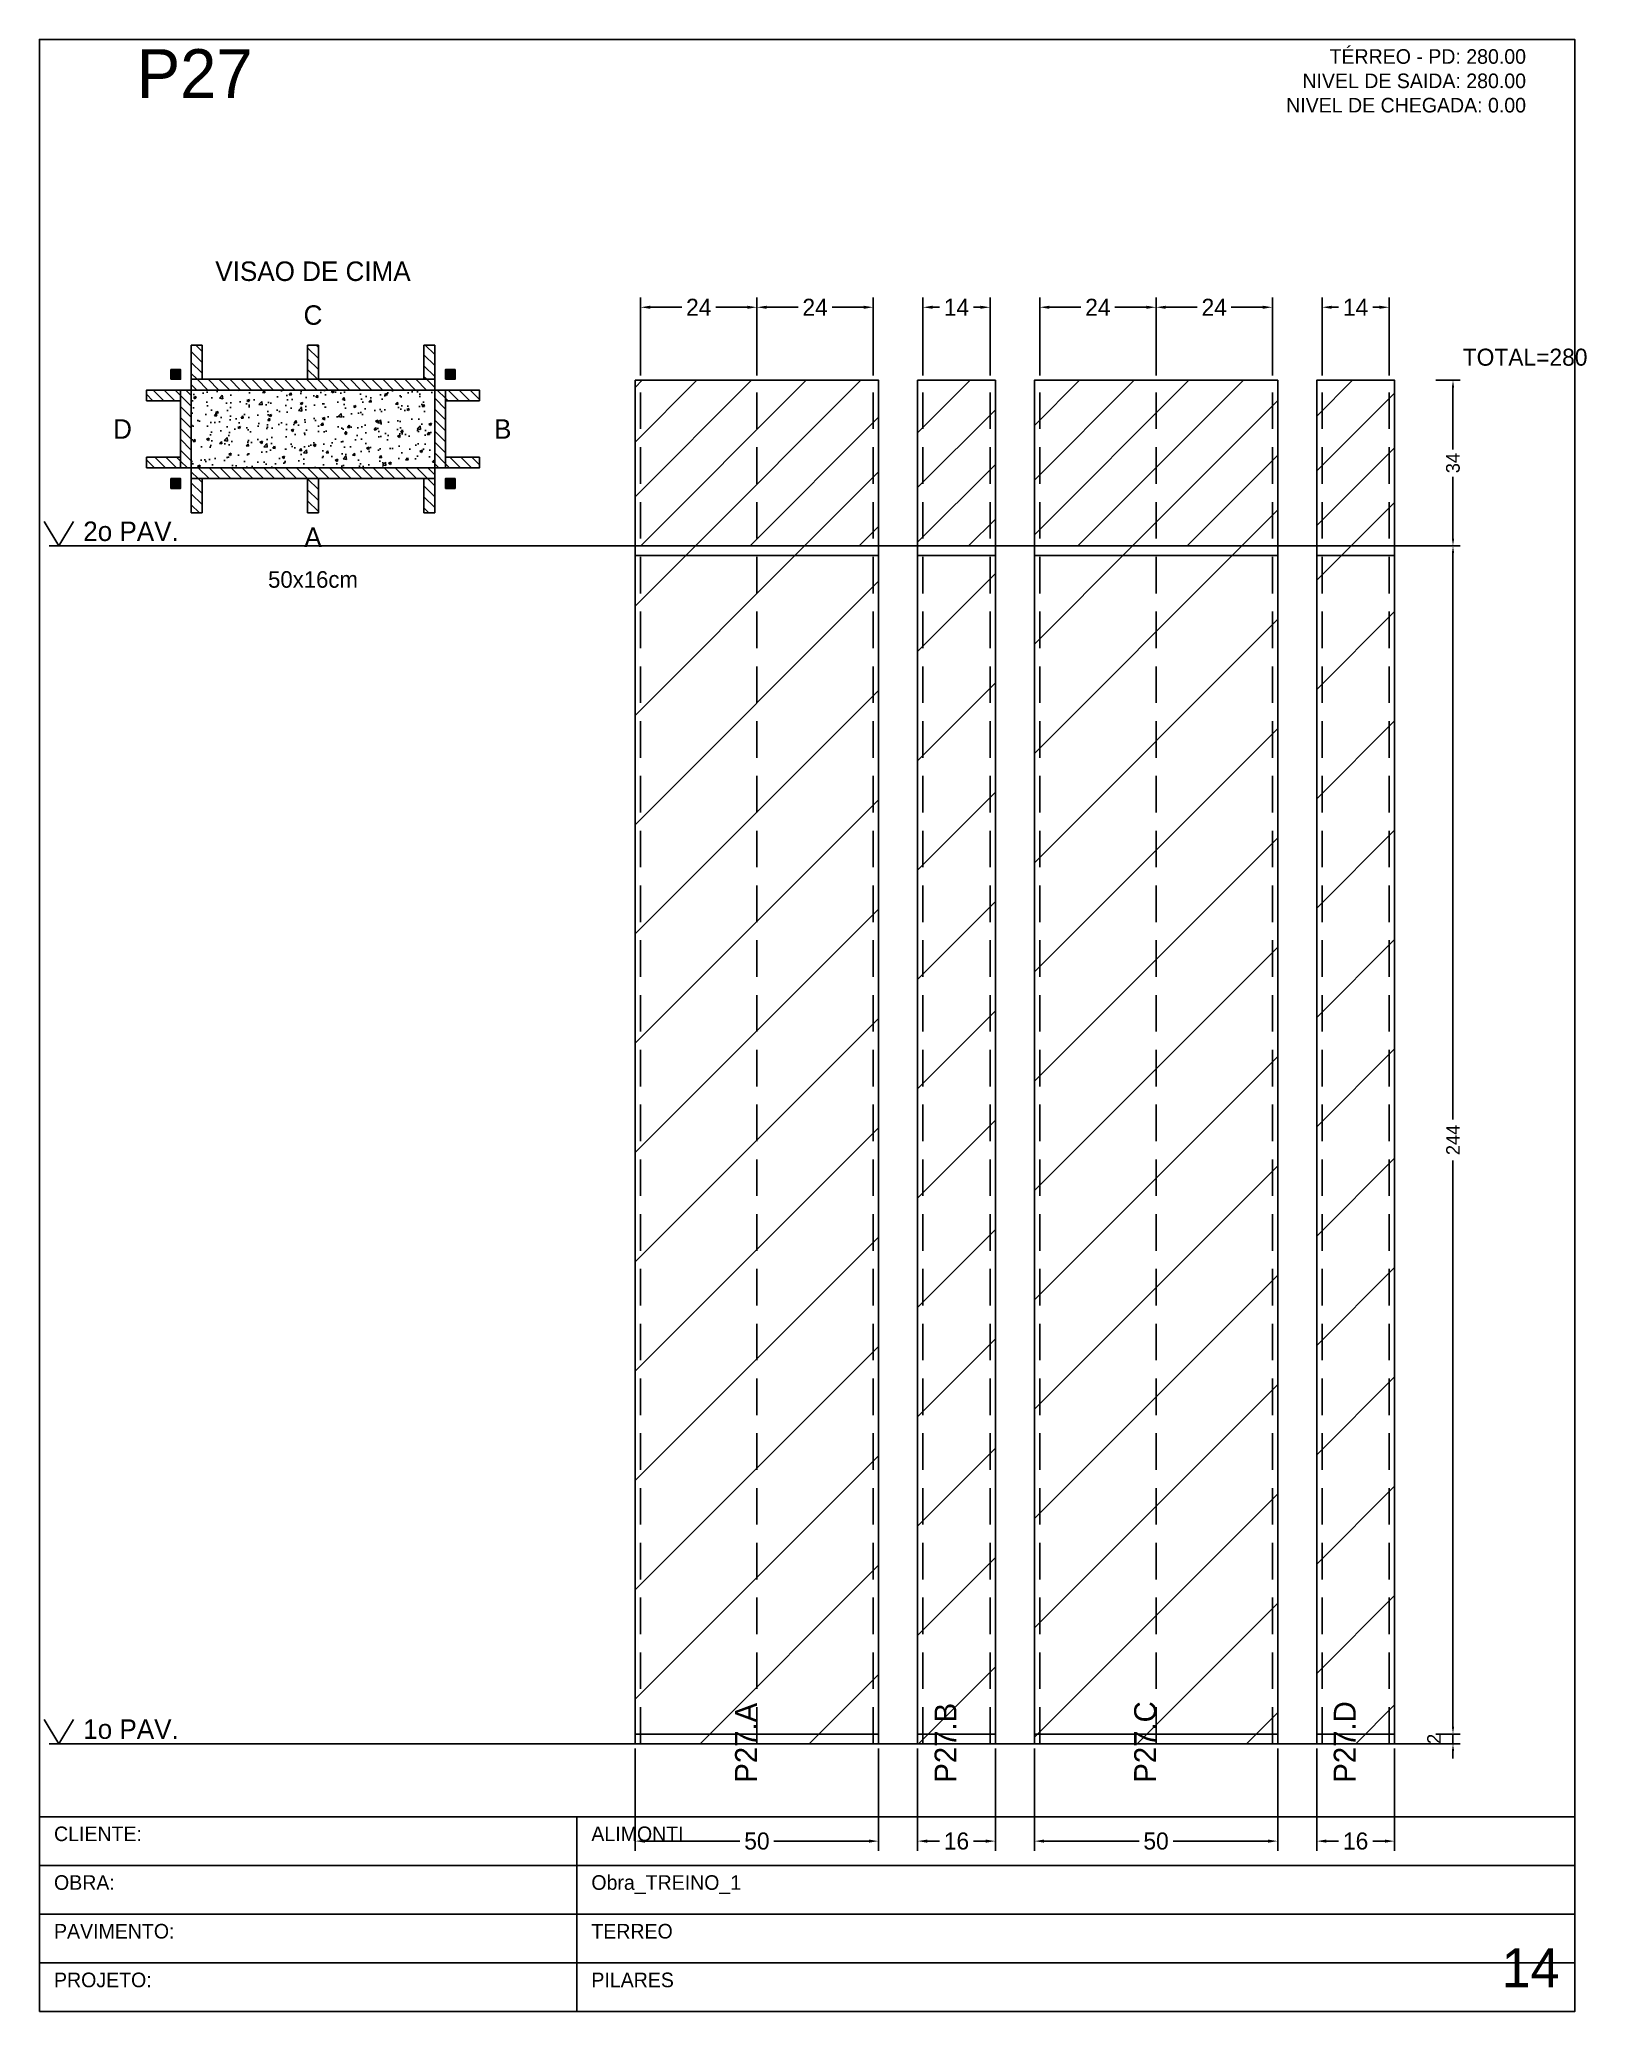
# Model space of a CAD drawing. Header units: metres. Extents: x 0 to 2089, y 0 to 2105.
# Drawn here: x 1263.2 to 1581, y 850 to 1255 of the extents above; entities that cross this region are included whole.
import ezdxf
from ezdxf.enums import TextEntityAlignment as Align

# ---------------------------------------------------------------- set-up
doc = ezdxf.new("R2010")
doc.units = ezdxf.units.M
doc.linetypes.add('HIDDEN', pattern=[0.375, 0.25, -0.125])
for name, color, linetype in [('BORDA_CELULA', 9, 'Continuous'), ('CARIMBO', 255, 'Continuous'), ('CHAPA', 1, 'Continuous'), ('CONCRETO', 251, 'Continuous'), ('COTA', 241, 'Continuous'), ('Hachura', 251, 'Continuous'), ('LABEL_ID', 3, 'Continuous'), ('NOMENCLATURA', 7, 'Continuous'), ('Nível', 160, 'Continuous'), ('Painéis', 200, 'Continuous'), ('SARR_2.2x7', 40, 'Continuous'), ('Texto Seção', 7, 'Continuous'), ('TEXTO_GERAL', 7, 'Continuous')]:
    doc.layers.add(name, color=color, linetype=linetype)
doc.dimstyles.new('FACE_DIM', dxfattribs={"dimtxt": 3.5, "dimasz": 2, "dimexe": 2, "dimexo": 1, "dimgap": 1, "dimtad": 1, "dimdec": 0, "dimrnd": 1, "dimcen": 2.5, "dimclrd": 4, "dimclre": 4, "dimclrt": 4, "dimazin": 3, "dimtfac": 1, "dimtmove": 0, "dimatfit": 3})

msp = doc.modelspace()

# ---------------------------------------------------------------- texts
at = {"layer": 'CARIMBO', "color": 9}
for s, p in [('CLIENTE:', (1266.2, 885)), ('OBRA:', (1266.2, 875)), ('PAVIMENTO:', (1266.2, 865)), ('PROJETO:', (1266.2, 855))]:
    msp.add_text(s, height=3, dxfattribs=at).set_placement(p)
at = {"layer": 'COTA', "color": 241}
msp.add_text('TOTAL=280', height=3.5, dxfattribs=at).set_placement((1555.6, 1188))
at = {"layer": 'Cota Secao (2x)', "color": 4}
msp.add_text('50x16cm', height=3.4, dxfattribs=at).set_placement((1319.4, 1145.8), align=Align.TOP_CENTER)
at = {"layer": 'LABEL_ID', "color": 3}
msp.add_text('14', height=8, dxfattribs=at).set_placement((1563.6, 855))
at = {"layer": 'NOMENCLATURA', "color": 1}
msp.add_text('P27', height=10, dxfattribs=at).set_placement((1283.2, 1243))
at = {"layer": 'Nível'}
for s, p in [('2o PAV.', (1272.2, 1152)), ('1o PAV.', (1272.2, 906))]:
    msp.add_text(s, height=4, dxfattribs=at).set_placement(p)
at = {"layer": 'Texto Seção'}
for s, p in [('VISAO DE CIMA', (1319.4, 1204.2)), ('C', (1319.4, 1195.2))]:
    msp.add_text(s, height=4, dxfattribs=at).set_placement(p, align=Align.BOTTOM_CENTER)
msp.add_text('D', height=4, dxfattribs=at).set_placement((1282.2, 1175), align=Align.MIDDLE_RIGHT)
msp.add_text('B', height=4, dxfattribs=at).set_placement((1356.6, 1175), align=Align.MIDDLE_LEFT)
msp.add_text('A', height=4, dxfattribs=at).set_placement((1319.4, 1154.8), align=Align.TOP_CENTER)
for s, p in [('P27.A', (1410.6, 897)), ('P27.B', (1451.6, 897)), ('P27.C', (1492.6, 897)), ('P27.D', (1533.6, 897))]:
    msp.add_text(s, height=4.5, rotation=90, dxfattribs=at).set_placement(p)
at = {"layer": 'TEXTO_GERAL', "color": 2}
for s, p in [('TÉRREO - PD: 280.00', (1568.6, 1250)), ('NIVEL DE SAIDA: 280.00', (1568.6, 1245)), ('NIVEL DE CHEGADA: 0.00', (1568.6, 1240))]:
    msp.add_text(s, height=3, dxfattribs=at).set_placement(p, align=Align.RIGHT)
for s, p in [('ALIMONTI', (1376.59, 885)), ('Obra_TREINO_1', (1376.59, 875)), ('TERREO', (1376.59, 865)), ('PILARES', (1376.59, 855))]:
    msp.add_text(s, height=3, dxfattribs=at).set_placement(p)

# ---------------------------------------------------------------- blocks, each defined once
blk = doc.blocks.new('_CLOSEDFILLED')
at = {"color": 0, "linetype": 'BYBLOCK'}
blk.add_solid([(-1, 0.16), (0, 0), (-1, -0.16)], dxfattribs=at)
blk = doc.blocks.new('*D180')
at = {"color": 4}
for p, q in [((1385.6, 904), (1385.6, 883)), ((1435.6, 904), (1435.6, 883)), ((1387.6, 885), (1407.1, 885)), ((1414.1, 885), (1433.6, 885))]:
    blk.add_line(p, q, dxfattribs=at)
at = {"layer": 'Defpoints'}
for p in [(1385.6, 905), (1435.6, 905), (1385.6, 885)]:
    blk.add_point(p, dxfattribs=at)
at = {"color": 4, "xscale": 2, "yscale": 2, "rotation": 180}
blk.add_blockref('_CLOSEDFILLED', (1385.6, 885), dxfattribs=at)
at = {"color": 4, "xscale": 2, "yscale": 2}
blk.add_blockref('_CLOSEDFILLED', (1435.6, 885), dxfattribs=at)
at = {"color": 4, "insert": (1410.6, 885), "char_height": 3.5, "attachment_point": 5}
blk.add_mtext('50', dxfattribs=at)
blk = doc.blocks.new('*D181')
at = {"color": 4}
for p, q in [((1386.7, 1186), (1386.7, 1202)), ((1388.7, 1200), (1395.15, 1200)), ((1402.15, 1200), (1408.6, 1200)), ((1410.6, 1186), (1410.6, 1202))]:
    blk.add_line(p, q, dxfattribs=at)
at = {"layer": 'Defpoints'}
for p in [(1386.7, 1200), (1386.7, 1185), (1410.6, 1185)]:
    blk.add_point(p, dxfattribs=at)
at = {"color": 4, "xscale": 2, "yscale": 2, "rotation": 180}
blk.add_blockref('_CLOSEDFILLED', (1386.7, 1200), dxfattribs=at)
at = {"color": 4, "xscale": 2, "yscale": 2}
blk.add_blockref('_CLOSEDFILLED', (1410.6, 1200), dxfattribs=at)
at = {"color": 4, "insert": (1398.65, 1200), "char_height": 3.5, "attachment_point": 5}
blk.add_mtext('24', dxfattribs=at)
blk = doc.blocks.new('*D182')
at = {"color": 4}
for p, q in [((1410.6, 1186), (1410.6, 1202)), ((1412.6, 1200), (1419.05, 1200)), ((1426.05, 1200), (1432.5, 1200)), ((1434.5, 1186), (1434.5, 1202))]:
    blk.add_line(p, q, dxfattribs=at)
at = {"layer": 'Defpoints'}
for p in [(1410.6, 1200), (1410.6, 1185), (1434.5, 1185)]:
    blk.add_point(p, dxfattribs=at)
at = {"color": 4, "xscale": 2, "yscale": 2, "rotation": 180}
blk.add_blockref('_CLOSEDFILLED', (1410.6, 1200), dxfattribs=at)
at = {"color": 4, "xscale": 2, "yscale": 2}
blk.add_blockref('_CLOSEDFILLED', (1434.5, 1200), dxfattribs=at)
at = {"color": 4, "insert": (1422.55, 1200), "char_height": 3.5, "attachment_point": 5}
blk.add_mtext('24', dxfattribs=at)
blk = doc.blocks.new('*D183')
at = {"color": 4}
for p, q in [((1443.6, 904), (1443.6, 883)), ((1459.6, 904), (1459.6, 883)), ((1445.6, 885), (1448.1, 885)), ((1455.1, 885), (1457.6, 885))]:
    blk.add_line(p, q, dxfattribs=at)
at = {"layer": 'Defpoints'}
for p in [(1443.6, 905), (1459.6, 905), (1443.6, 885)]:
    blk.add_point(p, dxfattribs=at)
at = {"color": 4, "xscale": 2, "yscale": 2, "rotation": 180}
blk.add_blockref('_CLOSEDFILLED', (1443.6, 885), dxfattribs=at)
at = {"color": 4, "xscale": 2, "yscale": 2}
blk.add_blockref('_CLOSEDFILLED', (1459.6, 885), dxfattribs=at)
at = {"color": 4, "insert": (1451.6, 885), "char_height": 3.5, "attachment_point": 5}
blk.add_mtext('16', dxfattribs=at)
blk = doc.blocks.new('*D184')
at = {"color": 4}
for p, q in [((1444.7, 1186), (1444.7, 1202)), ((1446.7, 1200), (1448.1, 1200)), ((1455.1, 1200), (1456.5, 1200)), ((1458.5, 1186), (1458.5, 1202))]:
    blk.add_line(p, q, dxfattribs=at)
at = {"layer": 'Defpoints'}
for p in [(1444.7, 1200), (1444.7, 1185), (1458.5, 1185)]:
    blk.add_point(p, dxfattribs=at)
at = {"color": 4, "xscale": 2, "yscale": 2, "rotation": 180}
blk.add_blockref('_CLOSEDFILLED', (1444.7, 1200), dxfattribs=at)
at = {"color": 4, "xscale": 2, "yscale": 2}
blk.add_blockref('_CLOSEDFILLED', (1458.5, 1200), dxfattribs=at)
at = {"color": 4, "insert": (1451.6, 1200), "char_height": 3.5, "attachment_point": 5}
blk.add_mtext('14', dxfattribs=at)
blk = doc.blocks.new('*D185')
at = {"color": 4}
for p, q in [((1467.6, 904), (1467.6, 883)), ((1517.6, 904), (1517.6, 883)), ((1469.6, 885), (1489.1, 885)), ((1496.1, 885), (1515.6, 885))]:
    blk.add_line(p, q, dxfattribs=at)
at = {"layer": 'Defpoints'}
for p in [(1467.6, 905), (1517.6, 905), (1467.6, 885)]:
    blk.add_point(p, dxfattribs=at)
at = {"color": 4, "xscale": 2, "yscale": 2, "rotation": 180}
blk.add_blockref('_CLOSEDFILLED', (1467.6, 885), dxfattribs=at)
at = {"color": 4, "xscale": 2, "yscale": 2}
blk.add_blockref('_CLOSEDFILLED', (1517.6, 885), dxfattribs=at)
at = {"color": 4, "insert": (1492.6, 885), "char_height": 3.5, "attachment_point": 5}
blk.add_mtext('50', dxfattribs=at)
blk = doc.blocks.new('*D186')
at = {"color": 4}
for p, q in [((1468.7, 1186), (1468.7, 1202)), ((1470.7, 1200), (1477.15, 1200)), ((1484.15, 1200), (1490.6, 1200)), ((1492.6, 1186), (1492.6, 1202))]:
    blk.add_line(p, q, dxfattribs=at)
at = {"layer": 'Defpoints'}
for p in [(1468.7, 1200), (1468.7, 1185), (1492.6, 1185)]:
    blk.add_point(p, dxfattribs=at)
at = {"color": 4, "xscale": 2, "yscale": 2, "rotation": 180}
blk.add_blockref('_CLOSEDFILLED', (1468.7, 1200), dxfattribs=at)
at = {"color": 4, "xscale": 2, "yscale": 2}
blk.add_blockref('_CLOSEDFILLED', (1492.6, 1200), dxfattribs=at)
at = {"color": 4, "insert": (1480.65, 1200), "char_height": 3.5, "attachment_point": 5}
blk.add_mtext('24', dxfattribs=at)
blk = doc.blocks.new('*D187')
at = {"color": 4}
for p, q in [((1492.6, 1186), (1492.6, 1202)), ((1494.6, 1200), (1501.05, 1200)), ((1508.05, 1200), (1514.5, 1200)), ((1516.5, 1186), (1516.5, 1202))]:
    blk.add_line(p, q, dxfattribs=at)
at = {"layer": 'Defpoints'}
for p in [(1492.6, 1200), (1492.6, 1185), (1516.5, 1185)]:
    blk.add_point(p, dxfattribs=at)
at = {"color": 4, "xscale": 2, "yscale": 2, "rotation": 180}
blk.add_blockref('_CLOSEDFILLED', (1492.6, 1200), dxfattribs=at)
at = {"color": 4, "xscale": 2, "yscale": 2}
blk.add_blockref('_CLOSEDFILLED', (1516.5, 1200), dxfattribs=at)
at = {"color": 4, "insert": (1504.55, 1200), "char_height": 3.5, "attachment_point": 5}
blk.add_mtext('24', dxfattribs=at)
blk = doc.blocks.new('*D188')
at = {"color": 4}
for p, q in [((1525.6, 904), (1525.6, 883)), ((1541.6, 904), (1541.6, 883)), ((1527.6, 885), (1530.1, 885)), ((1537.1, 885), (1539.6, 885))]:
    blk.add_line(p, q, dxfattribs=at)
at = {"layer": 'Defpoints'}
for p in [(1525.6, 905), (1541.6, 905), (1525.6, 885)]:
    blk.add_point(p, dxfattribs=at)
at = {"color": 4, "xscale": 2, "yscale": 2, "rotation": 180}
blk.add_blockref('_CLOSEDFILLED', (1525.6, 885), dxfattribs=at)
at = {"color": 4, "xscale": 2, "yscale": 2}
blk.add_blockref('_CLOSEDFILLED', (1541.6, 885), dxfattribs=at)
at = {"color": 4, "insert": (1533.6, 885), "char_height": 3.5, "attachment_point": 5}
blk.add_mtext('16', dxfattribs=at)
blk = doc.blocks.new('*D189')
at = {"color": 4}
for p, q in [((1526.7, 1186), (1526.7, 1202)), ((1528.7, 1200), (1530.1, 1200)), ((1537.1, 1200), (1538.5, 1200)), ((1540.5, 1186), (1540.5, 1202))]:
    blk.add_line(p, q, dxfattribs=at)
at = {"layer": 'Defpoints'}
for p in [(1526.7, 1200), (1526.7, 1185), (1540.5, 1185)]:
    blk.add_point(p, dxfattribs=at)
at = {"color": 4, "xscale": 2, "yscale": 2, "rotation": 180}
blk.add_blockref('_CLOSEDFILLED', (1526.7, 1200), dxfattribs=at)
at = {"color": 4, "xscale": 2, "yscale": 2}
blk.add_blockref('_CLOSEDFILLED', (1540.5, 1200), dxfattribs=at)
at = {"color": 4, "insert": (1533.6, 1200), "char_height": 3.5, "attachment_point": 5}
blk.add_mtext('14', dxfattribs=at)
blk = doc.blocks.new('*D191')
at = {"color": 4}
for p, q in [((1550.1, 1151), (1555.1, 1151)), ((1553.6, 1033.2), (1553.6, 1149.5)), ((1553.6, 908.5), (1553.6, 1024.8)), ((1550.1, 907), (1555.1, 907))]:
    blk.add_line(p, q, dxfattribs=at)
at = {"layer": 'Defpoints'}
for p in [(1549.6, 1151), (1549.6, 907), (1553.6, 907)]:
    blk.add_point(p, dxfattribs=at)
at = {"color": 4, "xscale": 1.5, "yscale": 1.5}
for p, rotation in [((1553.6, 1151), 90), ((1553.6, 907), 270)]:
    blk.add_blockref('_CLOSEDFILLED', p, dxfattribs=dict(at, rotation=rotation))
at = {"color": 4, "insert": (1553.6, 1029), "char_height": 2.8, "attachment_point": 5, "rotation": 90}
blk.add_mtext('244', dxfattribs=at)
blk = doc.blocks.new('*D192')
at = {"color": 4}
for p, q in [((1550.1, 1185), (1555.1, 1185)), ((1553.6, 1170.8), (1553.6, 1183.5)), ((1553.6, 1152.5), (1553.6, 1165.2)), ((1550.1, 1151), (1555.1, 1151))]:
    blk.add_line(p, q, dxfattribs=at)
at = {"layer": 'Defpoints'}
for p in [(1549.6, 1185), (1549.6, 1151), (1553.6, 1151)]:
    blk.add_point(p, dxfattribs=at)
at = {"color": 4, "xscale": 1.5, "yscale": 1.5}
for p, rotation in [((1553.6, 1185), 90), ((1553.6, 1151), 270)]:
    blk.add_blockref('_CLOSEDFILLED', p, dxfattribs=dict(at, rotation=rotation))
at = {"color": 4, "insert": (1553.6, 1168), "char_height": 2.8, "attachment_point": 5, "rotation": 90}
blk.add_mtext('34', dxfattribs=at)

# ---------------------------------------------------------------- dimensions: what is measured, and where the dimension line sits
for base, p1, p2, picture, middle in [((1386.7, 1200), (1386.7, 1185), (1410.6, 1185), '*D181', (1398.65, 1200)), ((1410.6, 1200), (1410.6, 1185), (1434.5, 1185), '*D182', (1422.55, 1200)), ((1444.7, 1200), (1444.7, 1185), (1458.5, 1185), '*D184', (1451.6, 1200)), ((1468.7, 1200), (1468.7, 1185), (1492.6, 1185), '*D186', (1480.65, 1200)), ((1492.6, 1200), (1492.6, 1185), (1516.5, 1185), '*D187', (1504.55, 1200)), ((1526.7, 1200), (1526.7, 1185), (1540.5, 1185), '*D189', (1533.6, 1200)), ((1385.6, 885), (1385.6, 905), (1435.6, 905), '*D180', (1410.6, 885)), ((1443.6, 885), (1443.6, 905), (1459.6, 905), '*D183', (1451.6, 885)), ((1467.6, 885), (1467.6, 905), (1517.6, 905), '*D185', (1492.6, 885)), ((1525.6, 885), (1525.6, 905), (1541.6, 905), '*D188', (1533.6, 885))]:
    dim = msp.add_linear_dim(base=base, p1=p1, p2=p2, dimstyle='FACE_DIM')
    dim.commit()
    dim.dimension.update_dxf_attribs({"geometry": picture, "text_midpoint": middle})
for base, p1, p2, picture, middle in [((1553.6, 1151), (1549.6, 1151), (1549.6, 1185), '*D192', (1553.6, 1168)), ((1553.6, 907), (1549.6, 907), (1549.6, 1151), '*D191', (1553.6, 1029))]:
    dim = msp.add_linear_dim(base=base, p1=p1, p2=p2, angle=90, dimstyle='FACE_DIM', override={"dimtxt": 2.8, "dimasz": 1.5, "dimexe": 1.5, "dimexo": 0.5})
    dim.commit()
    dim.dimension.update_dxf_attribs({"geometry": picture, "text_midpoint": middle})
msp.add_linear_dim(base=(1553.6, 905), p1=(1549.6, 905), p2=(1549.6, 907), angle=90, dimstyle='FACE_DIM', override={"dimtxt": 2.8, "dimasz": 1.5, "dimexe": 1.5, "dimexo": 0.5}).render()

# ---------------------------------------------------------------- hatches: boundary and pattern name
at = {"layer": 'CHAPA'}
for points in [[(1290.2, 1185.2), (1292.2, 1185.2), (1292.2, 1187.2), (1290.2, 1187.2)], [(1346.6, 1185.2), (1348.6, 1185.2), (1348.6, 1187.2), (1346.6, 1187.2)], [(1290.2, 1162.8), (1292.2, 1162.8), (1292.2, 1164.8), (1290.2, 1164.8)], [(1346.6, 1162.8), (1348.6, 1162.8), (1348.6, 1164.8), (1346.6, 1164.8)]]:
    msp.add_hatch(color=1, dxfattribs=at).paths.add_polyline_path(points)
at = {"layer": 'COTA'}
h = msp.add_hatch(dxfattribs=at)
h.set_pattern_fill('AR-CONC', color=256, scale=0.03)
h.paths.add_polyline_path([(1294.4, 1167), (1344.4, 1167), (1344.4, 1183), (1294.4, 1183)])
at = {"layer": 'Hachura'}
h = msp.add_hatch(dxfattribs=at)
h.set_pattern_fill('ANSI31', color=256, scale=0.5, angle=270)
h.paths.add_polyline_path([(1292.2, 1167), (1294.4, 1167), (1294.4, 1183), (1292.2, 1183)])
h = msp.add_hatch(dxfattribs=at)
h.set_pattern_fill('ANSI31', color=256, scale=0.5, angle=270)
h.paths.add_polyline_path([(1294.4, 1183), (1344.4, 1183), (1344.4, 1185.2), (1294.4, 1185.2)])
h = msp.add_hatch(dxfattribs=at)
h.set_pattern_fill('ANSI31', color=256, scale=0.5, angle=270)
h.paths.add_polyline_path([(1344.4, 1167), (1346.6, 1167), (1346.6, 1183), (1344.4, 1183)])
h = msp.add_hatch(dxfattribs=at)
h.set_pattern_fill('ANSI31', color=256, scale=2.5)
h.paths.add_polyline_path([(1385.6, 1151), (1435.6, 1151), (1435.6, 1185), (1385.6, 1185)])
h = msp.add_hatch(dxfattribs=at)
h.set_pattern_fill('ANSI31', color=256, scale=2.5)
h.paths.add_polyline_path([(1443.6, 1151), (1459.6, 1151), (1459.6, 1185), (1443.6, 1185)])
h = msp.add_hatch(dxfattribs=at)
h.set_pattern_fill('ANSI31', color=256, scale=2.5)
h.paths.add_polyline_path([(1467.6, 1151), (1517.6, 1151), (1517.6, 1185), (1467.6, 1185)])
h = msp.add_hatch(dxfattribs=at)
h.set_pattern_fill('ANSI31', color=256, scale=2.5)
h.paths.add_polyline_path([(1525.6, 1151), (1541.6, 1151), (1541.6, 1185), (1525.6, 1185)])
h = msp.add_hatch(dxfattribs=at)
h.set_pattern_fill('ANSI31', color=256, scale=0.5, angle=270)
h.paths.add_polyline_path([(1294.4, 1164.8), (1344.4, 1164.8), (1344.4, 1167), (1294.4, 1167)])
h = msp.add_hatch(dxfattribs=at)
h.set_pattern_fill('ANSI31', color=256, scale=5)
h.paths.add_polyline_path([(1385.6, 905), (1435.6, 905), (1435.6, 1151), (1385.6, 1151)])
h = msp.add_hatch(dxfattribs=at)
h.set_pattern_fill('ANSI31', color=256, scale=5)
h.paths.add_polyline_path([(1443.6, 905), (1459.6, 905), (1459.6, 1151), (1443.6, 1151)])
h = msp.add_hatch(dxfattribs=at)
h.set_pattern_fill('ANSI31', color=256, scale=5)
h.paths.add_polyline_path([(1467.6, 905), (1517.6, 905), (1517.6, 1151), (1467.6, 1151)])
h = msp.add_hatch(dxfattribs=at)
h.set_pattern_fill('ANSI31', color=256, scale=5)
h.paths.add_polyline_path([(1525.6, 905), (1541.6, 905), (1541.6, 1151), (1525.6, 1151)])
at = {"layer": 'SARR_2.2x7'}
h = msp.add_hatch(dxfattribs=at)
h.set_pattern_fill('ANSI31', color=256, scale=0.5, angle=270)
h.paths.add_polyline_path([(1294.4, 1185.2), (1296.6, 1185.2), (1296.6, 1192.2), (1294.4, 1192.2)])
h = msp.add_hatch(dxfattribs=at)
h.set_pattern_fill('ANSI31', color=256, scale=0.5, angle=270)
h.paths.add_polyline_path([(1318.3, 1185.2), (1320.5, 1185.2), (1320.5, 1192.2), (1318.3, 1192.2)])
h = msp.add_hatch(dxfattribs=at)
h.set_pattern_fill('ANSI31', color=256, scale=0.5, angle=270)
h.paths.add_polyline_path([(1342.2, 1185.2), (1344.4, 1185.2), (1344.4, 1192.2), (1342.2, 1192.2)])
h = msp.add_hatch(dxfattribs=at)
h.set_pattern_fill('ANSI31', color=256, scale=0.5, angle=270)
h.paths.add_polyline_path([(1285.2, 1180.8), (1292.2, 1180.8), (1292.2, 1183), (1285.2, 1183)])
h = msp.add_hatch(dxfattribs=at)
h.set_pattern_fill('ANSI31', color=256, scale=0.5, angle=270)
h.paths.add_polyline_path([(1346.6, 1180.8), (1353.6, 1180.8), (1353.6, 1183), (1346.6, 1183)])
h = msp.add_hatch(dxfattribs=at)
h.set_pattern_fill('ANSI31', color=256, scale=0.5, angle=270)
h.paths.add_polyline_path([(1285.2, 1167), (1292.2, 1167), (1292.2, 1169.2), (1285.2, 1169.2)])
h = msp.add_hatch(dxfattribs=at)
h.set_pattern_fill('ANSI31', color=256, scale=0.5, angle=270)
h.paths.add_polyline_path([(1346.6, 1167), (1353.6, 1167), (1353.6, 1169.2), (1346.6, 1169.2)])
h = msp.add_hatch(dxfattribs=at)
h.set_pattern_fill('ANSI31', color=256, scale=0.5, angle=270)
h.paths.add_polyline_path([(1294.4, 1157.8), (1296.6, 1157.8), (1296.6, 1164.8), (1294.4, 1164.8)])
h = msp.add_hatch(dxfattribs=at)
h.set_pattern_fill('ANSI31', color=256, scale=0.5, angle=270)
h.paths.add_polyline_path([(1318.3, 1157.8), (1320.5, 1157.8), (1320.5, 1164.8), (1318.3, 1164.8)])
h = msp.add_hatch(dxfattribs=at)
h.set_pattern_fill('ANSI31', color=256, scale=0.5, angle=270)
h.paths.add_polyline_path([(1342.2, 1157.8), (1344.4, 1157.8), (1344.4, 1164.8), (1342.2, 1164.8)])

# ---------------------------------------------------------------- linework, layer by layer
at = {"layer": 'BORDA_CELULA', "color": 9}
msp.add_lwpolyline([(1263.2, 850), (1578.6, 850), (1578.6, 1255), (1263.2, 1255)], close=True, dxfattribs=at)
at = {"layer": 'CARIMBO', "color": 40}
for p, q in [((1373.59, 850), (1373.59, 890)), ((1263.2, 880), (1578.6, 880)), ((1263.2, 870), (1578.6, 870)), ((1263.2, 860), (1578.6, 860))]:
    msp.add_line(p, q, dxfattribs=at)
msp.add_lwpolyline([(1263.2, 850), (1578.6, 850), (1578.6, 890), (1263.2, 890)], close=True, dxfattribs=at)
at = {"layer": 'CHAPA', "color": 1}
for points in [[(1290.2, 1185.2), (1292.2, 1185.2), (1292.2, 1187.2), (1290.2, 1187.2)], [(1346.6, 1185.2), (1348.6, 1185.2), (1348.6, 1187.2), (1346.6, 1187.2)], [(1290.2, 1162.8), (1292.2, 1162.8), (1292.2, 1164.8), (1290.2, 1164.8)], [(1346.6, 1162.8), (1348.6, 1162.8), (1348.6, 1164.8), (1346.6, 1164.8)]]:
    msp.add_lwpolyline(points, close=True, dxfattribs=at)
at = {"layer": 'CONCRETO', "color": 2}
msp.add_lwpolyline([(1294.4, 1167), (1344.4, 1167), (1344.4, 1183), (1294.4, 1183)], close=True, dxfattribs=at)
at = {"layer": 'Nível'}
for p, q in [((1264.2, 1156), (1267.2, 1151)), ((1270.2, 1156), (1267.2, 1151)), ((1265.2, 1151), (1554.6, 1151)), ((1264.2, 910), (1267.2, 905)), ((1270.2, 910), (1267.2, 905)), ((1265.2, 905), (1554.6, 905))]:
    msp.add_line(p, q, dxfattribs=at)
at = {"layer": 'Painéis'}
for p, q in [((1385.6, 1149), (1435.6, 1149)), ((1443.6, 1149), (1459.6, 1149)), ((1467.6, 1149), (1517.6, 1149)), ((1525.6, 1149), (1541.6, 1149)), ((1385.6, 907), (1435.6, 907)), ((1443.6, 907), (1459.6, 907)), ((1467.6, 907), (1517.6, 907)), ((1525.6, 907), (1541.6, 907))]:
    msp.add_line(p, q, dxfattribs=at)
for points in [[(1292.2, 1167), (1294.4, 1167), (1294.4, 1183), (1292.2, 1183)], [(1294.4, 1183), (1344.4, 1183), (1344.4, 1185.2), (1294.4, 1185.2)], [(1344.4, 1167), (1346.6, 1167), (1346.6, 1183), (1344.4, 1183)], [(1385.6, 1151), (1435.6, 1151), (1435.6, 1185), (1385.6, 1185)], [(1443.6, 1151), (1459.6, 1151), (1459.6, 1185), (1443.6, 1185)], [(1467.6, 1151), (1517.6, 1151), (1517.6, 1185), (1467.6, 1185)], [(1525.6, 1151), (1541.6, 1151), (1541.6, 1185), (1525.6, 1185)], [(1294.4, 1164.8), (1344.4, 1164.8), (1344.4, 1167), (1294.4, 1167)], [(1385.6, 905), (1435.6, 905), (1435.6, 1151), (1385.6, 1151)], [(1443.6, 905), (1459.6, 905), (1459.6, 1151), (1443.6, 1151)], [(1467.6, 905), (1517.6, 905), (1517.6, 1151), (1467.6, 1151)], [(1525.6, 905), (1541.6, 905), (1541.6, 1151), (1525.6, 1151)]]:
    msp.add_lwpolyline(points, close=True, dxfattribs=at)
at = {"layer": 'SARR_2.2x7', "linetype": 'HIDDEN', "ltscale": 30}
for p, q in [((1386.7, 905), (1386.7, 1185)), ((1410.6, 905), (1410.6, 1185)), ((1434.5, 905), (1434.5, 1185)), ((1444.7, 905), (1444.7, 1185)), ((1458.5, 905), (1458.5, 1185)), ((1468.7, 905), (1468.7, 1185)), ((1492.6, 905), (1492.6, 1185)), ((1516.5, 905), (1516.5, 1185)), ((1526.7, 905), (1526.7, 1185)), ((1540.5, 905), (1540.5, 1185))]:
    msp.add_line(p, q, dxfattribs=at)
at = {"layer": 'SARR_2.2x7'}
for points in [[(1294.4, 1185.2), (1296.6, 1185.2), (1296.6, 1192.2), (1294.4, 1192.2)], [(1318.3, 1185.2), (1320.5, 1185.2), (1320.5, 1192.2), (1318.3, 1192.2)], [(1342.2, 1185.2), (1344.4, 1185.2), (1344.4, 1192.2), (1342.2, 1192.2)], [(1285.2, 1180.8), (1292.2, 1180.8), (1292.2, 1183), (1285.2, 1183)], [(1346.6, 1180.8), (1353.6, 1180.8), (1353.6, 1183), (1346.6, 1183)], [(1285.2, 1167), (1292.2, 1167), (1292.2, 1169.2), (1285.2, 1169.2)], [(1346.6, 1167), (1353.6, 1167), (1353.6, 1169.2), (1346.6, 1169.2)], [(1294.4, 1157.8), (1296.6, 1157.8), (1296.6, 1164.8), (1294.4, 1164.8)], [(1318.3, 1157.8), (1320.5, 1157.8), (1320.5, 1164.8), (1318.3, 1164.8)], [(1342.2, 1157.8), (1344.4, 1157.8), (1344.4, 1164.8), (1342.2, 1164.8)]]:
    msp.add_lwpolyline(points, close=True, dxfattribs=at)

msp.set_redraw_order([(e.dxf.handle, doc.entitydb.next_handle()) for e in msp.query("TEXT MTEXT ATTDEF DIMENSION ARC_DIMENSION")])  # texts and dimensions are drawn at this point

doc.saveas('drawing.dxf')
